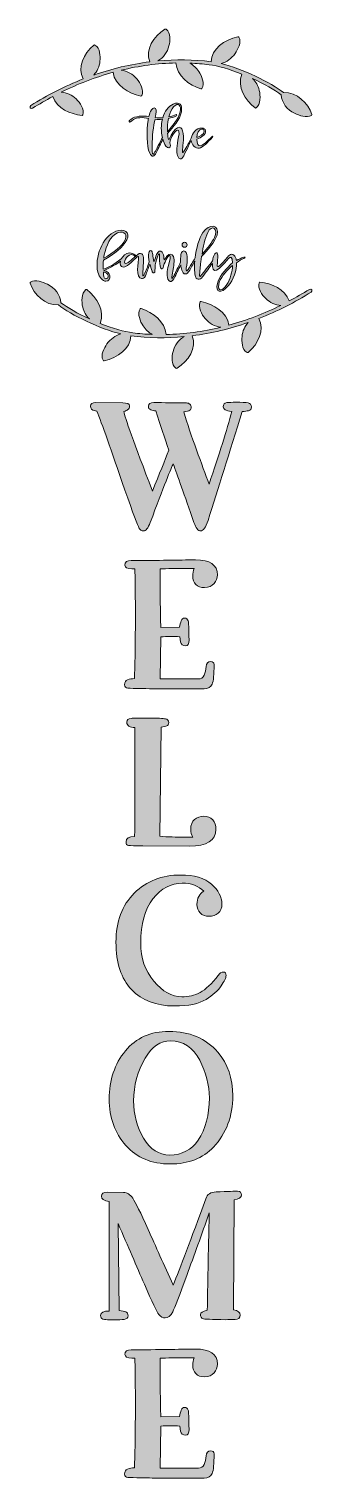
# Model space of a CAD drawing. Header units: inches. Extents: x -1.7 to 7.7, y -47.8 to -0.2.
import ezdxf

# ---------------------------------------------------------------- set-up
doc = ezdxf.new("R2010")
doc.units = ezdxf.units.IN
doc.header["$MEASUREMENT"] = 0
doc.layers.add('Layer 1', color=7, linetype='Continuous')

# ---------------------------------------------------------------- blocks, each defined once
blk = doc.blocks.new('block 3')
at = {"layer": 'Layer 1', "lineweight": 0}
for points, knots in [([(5.385, -7.768), (5.32, -7.794), (5.228, -7.854), (5.153, -7.911), (5.162, -8.152), (5.044, -8.479), (4.879, -8.668), (4.628, -8.956), (4.45, -8.872), (4.523, -8.595), (4.575, -8.385), (4.755, -8.162), (4.943, -7.98), (4.948, -7.976), (5.01, -7.916), (5.016, -7.912), (5.007, -7.721), (4.954, -7.682), (4.872, -7.787), (4.795, -7.877), (4.686, -8.006), (4.575, -8.1), (4.446, -8.201), (4.386, -8.182), (4.365, -8.034), (4.362, -8.01), (4.356, -7.987), (4.356, -7.963), (4.356, -7.953), (4.356, -7.943), (4.356, -7.933), (4.258, -8.067), (4.154, -8.213), (4.037, -8.374), (3.942, -8.505), (3.822, -8.469), (3.794, -8.325), (3.77, -8.195), (3.766, -8.029), (3.78, -7.854), (3.751, -7.908), (3.731, -7.948), (3.685, -8.027), (3.653, -8.083), (3.621, -8.137), (3.588, -8.192), (3.573, -8.212), (3.558, -8.235), (3.539, -8.252), (3.503, -8.289), (3.428, -8.287), (3.398, -8.244), (3.38, -8.218), (3.365, -8.188), (3.355, -8.156), (3.338, -8.099), (3.328, -8.039), (3.322, -7.979), (3.235, -8.156), (3.179, -8.266), (3.097, -8.434), (3.04, -8.531), (2.982, -8.57), (2.924, -8.494), (2.842, -8.379), (2.872, -8.175), (2.913, -7.997), (2.913, -7.997), (2.969, -7.768), (2.969, -7.768), (2.993, -7.671), (2.962, -7.628), (2.896, -7.718), (2.873, -7.753), (2.851, -7.789), (2.832, -7.828), (2.795, -7.907), (2.757, -7.986), (2.744, -8.074), (2.74, -8.122), (2.682, -8.122), (2.667, -8.083), (2.658, -8.062), (2.654, -8.042), (2.649, -8.021), (2.617, -7.903), (2.615, -7.783), (2.626, -7.663), (2.626, -7.528), (2.519, -7.751), (2.486, -7.982), (2.484, -7.982), (2.471, -8.203), (2.472, -8.203), (2.471, -8.222), (2.463, -8.235), (2.444, -8.239), (2.424, -8.242), (2.407, -8.237), (2.394, -8.22), (2.388, -8.211), (2.381, -8.201), (2.377, -8.19), (2.35, -8.108), (2.326, -8.031), (2.307, -7.958), (2.245, -8.118), (2.22, -8.191), (2.159, -8.344), (2.118, -8.424), (2.077, -8.432), (2.036, -8.432), (1.936, -8.432), (1.904, -8.28), (1.904, -8.137), (1.904, -7.995), (1.936, -7.781), (1.936, -7.725), (1.936, -7.71), (1.933, -7.703), (1.925, -7.703), (1.91, -7.703), (1.884, -7.725), (1.843, -7.763), (1.683, -7.909), (1.561, -8.051), (1.438, -8.051), (1.339, -8.051), (1.314, -7.962), (1.34, -7.861), (1.124, -8.015), (0.963, -8.092), (0.787, -8.171), (1.038, -8.171), (1.074, -8.516), (0.862, -8.516), (0.767, -8.518), (0.649, -8.389), (0.6, -8.216), (0.482, -7.746), (0.75, -7.058), (1.19, -6.878), (1.447, -6.773), (1.683, -6.904), (1.552, -7.163), (1.43, -7.403), (1.151, -7.618), (0.785, -7.826), (0.776, -7.924), (0.776, -8.049), (0.776, -8.124), (0.973, -8.048), (1.125, -7.973), (1.368, -7.787), (1.419, -7.683), (1.518, -7.588), (1.64, -7.588), (1.71, -7.588), (1.777, -7.613), (1.826, -7.658), (1.833, -7.661), (1.841, -7.671), (1.841, -7.678), (1.841, -7.693), (1.826, -7.704), (1.814, -7.693), (1.792, -7.663), (1.747, -7.644), (1.696, -7.644), (1.541, -7.644), (1.395, -7.937), (1.522, -7.937), (1.55, -7.937), (1.636, -7.871), (1.683, -7.832), (1.76, -7.77), (1.833, -7.703), (1.912, -7.641), (1.946, -7.614), (1.976, -7.603), (2.002, -7.603), (2.058, -7.603), (2.094, -7.658), (2.094, -7.746), (2.103, -8.002), (2.073, -8.158), (2.073, -8.297), (2.073, -8.344), (2.094, -8.349), (2.111, -8.317), (2.187, -8.149), (2.224, -8.056), (2.289, -7.885), (2.265, -7.772), (2.255, -7.673), (2.272, -7.59), (2.276, -7.577), (2.279, -7.564), (2.285, -7.551), (2.309, -7.5), (2.36, -7.5), (2.379, -7.551), (2.386, -7.566), (2.39, -7.581), (2.392, -7.598), (2.403, -7.665), (2.412, -7.733), (2.422, -7.802), (2.429, -7.843), (2.441, -7.909), (2.457, -7.853), (2.474, -7.794), (2.499, -7.703), (2.525, -7.644), (2.568, -7.539), (2.658, -7.485), (2.714, -7.568), (2.746, -7.611), (2.761, -7.689), (2.765, -7.749), (2.767, -7.794), (2.767, -7.851), (2.802, -7.791), (2.827, -7.755), (2.851, -7.716), (2.877, -7.68), (2.928, -7.609), (3.05, -7.613), (3.082, -7.71), (3.093, -7.742), (3.098, -7.779), (3.1, -7.813), (3.106, -7.897), (3.093, -7.978), (3.08, -8.061), (3.08, -8.061), (3.025, -8.368), (3.025, -8.368), (3.012, -8.46), (3.038, -8.441), (3.083, -8.357), (3.136, -8.253), (3.249, -8.029), (3.317, -7.894), (3.314, -7.834), (3.314, -7.773), (3.318, -7.714), (3.327, -7.605), (3.344, -7.525), (3.425, -7.525), (3.558, -7.525), (3.546, -7.834), (3.503, -8.083), (3.49, -8.147), (3.486, -8.263), (3.597, -8.072), (3.732, -7.86), (3.762, -7.804), (3.79, -7.754), (3.827, -7.438), (3.918, -7.108), (4.049, -6.919), (4.253, -6.623), (4.604, -6.642), (4.514, -7.003), (4.47, -7.178), (4.187, -7.528), (4.006, -7.704), (3.966, -7.978), (3.959, -8.047), (3.942, -8.229), (3.934, -8.357), (3.919, -8.409), (4.002, -8.31), (4.048, -8.254), (4.248, -7.999), (4.362, -7.851), (4.368, -7.802), (4.379, -7.753), (4.395, -7.706), (4.444, -7.569), (4.527, -7.536), (4.53, -7.633), (4.536, -7.673), (4.536, -7.714), (4.532, -7.753), (4.529, -7.83), (4.521, -7.909), (4.517, -7.986), (4.499, -8.113), (4.639, -7.993), (4.849, -7.725), (4.943, -7.605), (5.05, -7.598), (5.115, -7.736), (5.128, -7.766), (5.14, -7.8), (5.145, -7.836), (5.216, -7.796), (5.312, -7.755), (5.385, -7.729), (5.443, -7.708), (5.441, -7.746), (5.385, -7.768)], [0, 0, 0, 0, 1, 1, 1, 2, 2, 2, 3, 3, 3, 4, 4, 4, 5, 5, 5, 6, 6, 6, 7, 7, 7, 8, 8, 8, 9, 9, 9, 10, 10, 10, 11, 11, 11, 12, 12, 12, 13, 13, 13, 14, 14, 14, 15, 15, 15, 16, 16, 16, 17, 17, 17, 18, 18, 18, 19, 19, 19, 20, 20, 20, 21, 21, 21, 22, 22, 22, 23, 23, 23, 24, 24, 24, 25, 25, 25, 26, 26, 26, 27, 27, 27, 28, 28, 28, 29, 29, 29, 30, 30, 30, 31, 31, 31, 32, 32, 32, 33, 33, 33, 34, 34, 34, 35, 35, 35, 36, 36, 36, 37, 37, 37, 38, 38, 38, 39, 39, 39, 40, 40, 40, 41, 41, 41, 42, 42, 42, 43, 43, 43, 44, 44, 44, 45, 45, 45, 46, 46, 46, 47, 47, 47, 48, 48, 48, 49, 49, 49, 50, 50, 50, 51, 51, 51, 52, 52, 52, 53, 53, 53, 54, 54, 54, 55, 55, 55, 56, 56, 56, 57, 57, 57, 58, 58, 58, 59, 59, 59, 60, 60, 60, 61, 61, 61, 62, 62, 62, 63, 63, 63, 64, 64, 64, 65, 65, 65, 66, 66, 66, 67, 67, 67, 68, 68, 68, 69, 69, 69, 70, 70, 70, 71, 71, 71, 72, 72, 72, 73, 73, 73, 74, 74, 74, 75, 75, 75, 76, 76, 76, 77, 77, 77, 78, 78, 78, 79, 79, 79, 80, 80, 80, 81, 81, 81, 82, 82, 82, 83, 83, 83, 84, 84, 84, 85, 85, 85, 86, 86, 86, 87, 87, 87, 88, 88, 88, 89, 89, 89, 90, 90, 90, 91, 91, 91, 92, 92, 92, 93, 93, 93, 94, 94, 94, 95, 95, 95, 96, 96, 96, 97, 97, 97, 98, 98, 98, 99, 99, 99, 100, 100, 100, 101, 101, 101, 101]), ([(4.017, -7.631), (4.204, -7.429), (4.343, -7.245), (4.425, -7.082), (4.568, -6.805), (4.334, -6.632), (4.204, -6.917), (4.116, -7.125), (4.049, -7.397), (4.017, -7.631)], [0, 0, 0, 0, 1, 1, 1, 2, 2, 2, 3, 3, 3, 3]), ([(0.793, -7.757), (1.113, -7.596), (1.411, -7.345), (1.496, -7.161), (1.612, -6.908), (1.359, -6.872), (1.241, -6.932), (1.01, -7.048), (0.875, -7.341), (0.808, -7.652), (0.8, -7.686), (0.799, -7.721), (0.793, -7.757)], [0, 0, 0, 0, 1, 1, 1, 2, 2, 2, 3, 3, 3, 4, 4, 4, 4]), ([(5.016, -8.002), (4.988, -8.021), (4.969, -8.036), (4.958, -8.047), (4.798, -8.194), (4.6, -8.441), (4.564, -8.619), (4.515, -8.878), (4.693, -8.842), (4.834, -8.623), (4.941, -8.46), (5.016, -8.192), (5.016, -8.002)], [0, 0, 0, 0, 1, 1, 1, 2, 2, 2, 3, 3, 3, 4, 4, 4, 4]), ([(0.782, -8.222), (0.785, -8.325), (0.795, -8.435), (0.859, -8.435), (0.988, -8.435), (0.958, -8.222), (0.782, -8.222)], [0, 0, 0, 0, 1, 1, 1, 2, 2, 2, 2])]:
    blk.add_open_spline(points, degree=3, knots=knots, dxfattribs=at)
blk = doc.blocks.new('block 2')
at = {"layer": 'Layer 1', "true_color": 0x231f20}
h = blk.add_hatch(color=250, dxfattribs=at)
h.dxf.hatch_style = 2
edge = h.paths.add_edge_path()
edge.add_spline(control_points=[(7.612, -3.082), (7.45, -3.177), (7.207, -3.084), (7.054, -3.011), (6.809, -2.892), (6.634, -2.674), (6.611, -2.405), (6.401, -2.246), (6.058, -2.047), (5.678, -1.874), (5.786, -1.975), (5.858, -2.107), (5.896, -2.259), (5.939, -2.43), (5.943, -2.712), (5.793, -2.837), (5.783, -2.845), (5.767, -2.845), (5.757, -2.837), (5.439, -2.573), (5.152, -2.148), (5.329, -1.726), (4.927, -1.567), (4.524, -1.452), (4.256, -1.418), (4.044, -1.391), (3.831, -1.374), (3.617, -1.366), (3.737, -1.43), (3.837, -1.525), (3.915, -1.642), (4.012, -1.786), (4.112, -2.04), (4.012, -2.202), (4.006, -2.212), (3.991, -2.219), (3.978, -2.214), (3.592, -2.079), (3.184, -1.787), (3.162, -1.361), (2.555, -1.373), (1.95, -1.457), (1.365, -1.599), (1.568, -1.622), (1.744, -1.727), (1.878, -1.885), (1.991, -2.017), (2.12, -2.258), (2.041, -2.43), (2.036, -2.441), (2.022, -2.449), (2.009, -2.446), (1.606, -2.354), (1.16, -2.104), (1.101, -1.668), (0.507, -1.831), (-0.063, -2.054), (-0.6, -2.318), (-0.418, -2.33), (-0.252, -2.41), (-0.113, -2.54), (0.012, -2.658), (0.167, -2.881), (0.112, -3.061), (0.108, -3.073), (0.096, -3.083), (0.083, -3.081), (-0.304, -3.039), (-0.746, -2.855), (-0.88, -2.462), (-1.107, -2.582), (-1.327, -2.71), (-1.54, -2.843), (-1.6, -2.881), (-1.66, -2.792), (-1.599, -2.754), (-1.065, -2.42), (-0.489, -2.124), (0.122, -1.885), (-0.082, -1.509), (0.136, -1.056), (0.466, -0.776), (0.477, -0.767), (0.495, -0.767), (0.506, -0.774), (0.681, -0.878), (0.683, -1.137), (0.669, -1.302), (0.654, -1.475), (0.581, -1.634), (0.464, -1.758), (1.055, -1.552), (1.674, -1.402), (2.305, -1.323), (2.14, -0.921), (2.424, -0.493), (2.8, -0.255), (2.812, -0.247), (2.831, -0.249), (2.841, -0.257), (3.003, -0.382), (2.97, -0.64), (2.933, -0.802), (2.885, -1.009), (2.755, -1.186), (2.568, -1.294), (3.15, -1.239), (3.739, -1.245), (4.318, -1.32), (4.326, -0.902), (4.756, -0.602), (5.191, -0.502), (5.205, -0.498), (5.221, -0.507), (5.227, -0.518), (5.326, -0.686), (5.195, -0.913), (5.1, -1.054), (4.99, -1.214), (4.829, -1.329), (4.642, -1.382), (5.313, -1.539), (6.29, -2.011), (6.694, -2.333), (7.14, -2.308), (7.489, -2.679), (7.623, -3.048), (7.627, -3.06), (7.623, -3.075), (7.612, -3.082)], knot_values=[0, 0, 0, 0, 1, 1, 1, 2, 2, 2, 3, 3, 3, 4, 4, 4, 5, 5, 5, 6, 6, 6, 7, 7, 7, 8, 8, 8, 9, 9, 9, 10, 10, 10, 11, 11, 11, 12, 12, 12, 13, 13, 13, 14, 14, 14, 15, 15, 15, 16, 16, 16, 17, 17, 17, 18, 18, 18, 19, 19, 19, 20, 20, 20, 21, 21, 21, 22, 22, 22, 23, 23, 23, 24, 24, 24, 25, 25, 25, 26, 26, 26, 27, 27, 27, 28, 28, 28, 29, 29, 29, 30, 30, 30, 31, 31, 31, 32, 32, 32, 33, 33, 33, 34, 34, 34, 35, 35, 35, 36, 36, 36, 37, 37, 37, 38, 38, 38, 39, 39, 39, 40, 40, 40, 41, 41, 41, 42, 42, 42, 43, 43, 43, 43], degree=3, periodic=1)
h = blk.add_hatch(color=250, dxfattribs=at)
h.dxf.hatch_style = 2
edge = h.paths.add_edge_path()
edge.add_spline(control_points=[(4.361, -3.756), (4.179, -3.947), (4.018, -4.075), (3.973, -4.079), (3.888, -4.086), (3.845, -4.017), (3.851, -3.863), (3.984, -3.814), (4.151, -3.715), (4.136, -3.584), (4.13, -3.52), (4.07, -3.494), (4.005, -3.494), (3.835, -3.494), (3.69, -3.656), (3.667, -3.827), (3.617, -3.919), (3.565, -4.016), (3.517, -4.103), (3.431, -4.257), (3.373, -4.358), (3.373, -4.266), (3.382, -4.174), (3.388, -4.082), (3.399, -3.99), (3.412, -3.852), (3.416, -3.687), (3.382, -3.582), (3.332, -3.393), (3.137, -3.417), (2.925, -3.88), (2.906, -3.818), (2.893, -3.747), (2.887, -3.668), (3.088, -3.432), (3.289, -3.248), (3.341, -2.96), (3.382, -2.731), (3.283, -2.615), (3.073, -2.71), (2.909, -2.783), (2.792, -2.951), (2.731, -3.157), (2.647, -3.164), (2.564, -3.164), (2.486, -3.154), (2.496, -3.096), (2.524, -2.976), (2.516, -2.905), (2.505, -2.81), (2.402, -2.815), (2.357, -2.903), (2.32, -2.969), (2.299, -3.006), (2.269, -3.121), (2.072, -3.087), (1.827, -3.093), (1.677, -3.213), (1.641, -3.241), (1.604, -3.286), (1.647, -3.297), (1.665, -3.301), (1.686, -3.288), (1.71, -3.259), (1.847, -3.123), (2.098, -3.143), (2.258, -3.179), (2.256, -3.198), (2.252, -3.224), (2.248, -3.241), (2.203, -3.586), (2.192, -4.088), (2.303, -4.315), (2.378, -4.465), (2.445, -4.44), (2.516, -4.303), (2.595, -4.142), (2.661, -4.011), (2.734, -3.86), (2.758, -3.94), (2.79, -4.017), (2.831, -4.088), (2.887, -4.189), (2.998, -4.135), (2.979, -4.065), (2.951, -3.936), (2.966, -3.887), (3.026, -3.777), (3.172, -3.503), (3.313, -3.484), (3.249, -3.784), (3.18, -4.08), (3.182, -4.296), (3.214, -4.397), (3.26, -4.538), (3.343, -4.541), (3.42, -4.403), (3.468, -4.296), (3.53, -4.189), (3.579, -4.08), (3.607, -4.019), (3.635, -3.96), (3.665, -3.901), (3.679, -4.041), (3.798, -4.178), (3.935, -4.152), (4.023, -4.135), (4.216, -3.959), (4.363, -3.796), (4.381, -3.782), (4.37, -3.745), (4.361, -3.756)], knot_values=[0, 0, 0, 0, 1, 1, 1, 2, 2, 2, 3, 3, 3, 4, 4, 4, 5, 5, 5, 6, 6, 6, 7, 7, 7, 8, 8, 8, 9, 9, 9, 10, 10, 10, 11, 11, 11, 12, 12, 12, 13, 13, 13, 14, 14, 14, 15, 15, 15, 16, 16, 16, 17, 17, 17, 18, 18, 18, 19, 19, 19, 20, 20, 20, 21, 21, 21, 22, 22, 22, 23, 23, 23, 24, 24, 24, 25, 25, 25, 26, 26, 26, 27, 27, 27, 28, 28, 28, 29, 29, 29, 30, 30, 30, 31, 31, 31, 32, 32, 32, 33, 33, 33, 34, 34, 34, 35, 35, 35, 36, 36, 36, 37, 37, 37, 37], degree=3, periodic=1)
edge = h.paths.add_edge_path()
edge.add_spline(control_points=[(2.473, -4.279), (2.398, -4.427), (2.379, -4.324), (2.379, -4.18), (2.376, -3.876), (2.404, -3.574), (2.462, -3.276), (2.468, -3.248), (2.469, -3.237), (2.477, -3.209), (2.553, -3.216), (2.635, -3.215), (2.717, -3.208), (2.671, -3.395), (2.67, -3.607), (2.719, -3.806), (2.658, -3.922), (2.493, -4.242), (2.473, -4.279)], knot_values=[0, 0, 0, 0, 1, 1, 1, 2, 2, 2, 3, 3, 3, 4, 4, 4, 5, 5, 5, 6, 6, 6, 6], degree=3, periodic=1)
edge = h.paths.add_edge_path()
edge.add_spline(control_points=[(2.918, -3.18), (3.012, -3.161), (3.098, -3.135), (3.163, -3.106), (3.197, -3.093), (3.191, -3.044), (3.174, -3.05), (3.099, -3.082), (3.016, -3.108), (2.93, -3.127), (2.963, -2.995), (3.013, -2.878), (3.08, -2.802), (3.236, -2.63), (3.347, -2.753), (3.298, -2.965), (3.234, -3.241), (3.052, -3.408), (2.884, -3.616), (2.877, -3.475), (2.888, -3.321), (2.918, -3.18)], knot_values=[0, 0, 0, 0, 1, 1, 1, 2, 2, 2, 3, 3, 3, 4, 4, 4, 5, 5, 5, 6, 6, 6, 7, 7, 7, 7], degree=3, periodic=1)
edge = h.paths.add_edge_path()
edge.add_spline(control_points=[(4.01, -3.527), (4.051, -3.527), (4.087, -3.554), (4.089, -3.597), (4.089, -3.698), (3.939, -3.782), (3.849, -3.801), (3.851, -3.666), (3.915, -3.527), (4.01, -3.527)], knot_values=[0, 0, 0, 0, 1, 1, 1, 2, 2, 2, 3, 3, 3, 3], degree=3, periodic=1)
h = blk.add_hatch(color=250, dxfattribs=at)
h.dxf.hatch_style = 2
edge = h.paths.add_edge_path()
edge.add_spline(control_points=[(3.365, -7.32), (3.365, -7.277), (3.402, -7.24), (3.447, -7.24), (3.492, -7.24), (3.53, -7.277), (3.53, -7.32), (3.53, -7.365), (3.492, -7.403), (3.447, -7.403), (3.402, -7.403), (3.365, -7.365), (3.365, -7.32)], knot_values=[0, 0, 0, 0, 1, 1, 1, 2, 2, 2, 3, 3, 3, 4, 4, 4, 4], degree=3, periodic=1)
edge = h.paths.add_edge_path()
edge.add_spline(control_points=[(5.385, -7.768), (5.32, -7.794), (5.228, -7.854), (5.153, -7.911), (5.162, -8.152), (5.044, -8.479), (4.879, -8.668), (4.628, -8.956), (4.45, -8.872), (4.523, -8.595), (4.575, -8.385), (4.755, -8.162), (4.943, -7.98), (4.948, -7.976), (5.01, -7.916), (5.016, -7.912), (5.007, -7.721), (4.954, -7.682), (4.872, -7.787), (4.795, -7.877), (4.686, -8.006), (4.575, -8.1), (4.446, -8.201), (4.386, -8.182), (4.365, -8.034), (4.362, -8.01), (4.356, -7.987), (4.356, -7.963), (4.356, -7.953), (4.356, -7.943), (4.356, -7.933), (4.258, -8.067), (4.154, -8.213), (4.037, -8.374), (3.942, -8.505), (3.822, -8.469), (3.794, -8.325), (3.77, -8.195), (3.766, -8.029), (3.78, -7.854), (3.751, -7.908), (3.731, -7.948), (3.685, -8.027), (3.653, -8.083), (3.621, -8.137), (3.588, -8.192), (3.573, -8.212), (3.558, -8.235), (3.539, -8.252), (3.503, -8.289), (3.428, -8.287), (3.398, -8.244), (3.38, -8.218), (3.365, -8.188), (3.355, -8.156), (3.338, -8.099), (3.328, -8.039), (3.322, -7.979), (3.235, -8.156), (3.179, -8.266), (3.097, -8.434), (3.04, -8.531), (2.982, -8.57), (2.924, -8.494), (2.842, -8.379), (2.872, -8.175), (2.913, -7.997), (2.913, -7.997), (2.969, -7.768), (2.969, -7.768), (2.993, -7.671), (2.962, -7.628), (2.896, -7.718), (2.873, -7.753), (2.851, -7.789), (2.832, -7.828), (2.795, -7.907), (2.757, -7.986), (2.744, -8.074), (2.74, -8.122), (2.682, -8.122), (2.667, -8.083), (2.658, -8.062), (2.654, -8.042), (2.649, -8.021), (2.617, -7.903), (2.615, -7.783), (2.626, -7.663), (2.626, -7.528), (2.519, -7.751), (2.486, -7.982), (2.484, -7.982), (2.471, -8.203), (2.472, -8.203), (2.471, -8.222), (2.463, -8.235), (2.444, -8.239), (2.424, -8.242), (2.407, -8.237), (2.394, -8.22), (2.388, -8.211), (2.381, -8.201), (2.377, -8.19), (2.35, -8.108), (2.326, -8.031), (2.307, -7.958), (2.245, -8.118), (2.22, -8.191), (2.159, -8.344), (2.118, -8.424), (2.077, -8.432), (2.036, -8.432), (1.936, -8.432), (1.904, -8.28), (1.904, -8.137), (1.904, -7.995), (1.936, -7.781), (1.936, -7.725), (1.936, -7.71), (1.933, -7.703), (1.925, -7.703), (1.91, -7.703), (1.884, -7.725), (1.843, -7.763), (1.683, -7.909), (1.561, -8.051), (1.438, -8.051), (1.339, -8.051), (1.314, -7.962), (1.34, -7.861), (1.124, -8.015), (0.963, -8.092), (0.787, -8.171), (1.038, -8.171), (1.074, -8.516), (0.862, -8.516), (0.767, -8.518), (0.649, -8.389), (0.6, -8.216), (0.482, -7.746), (0.75, -7.058), (1.19, -6.878), (1.447, -6.773), (1.683, -6.904), (1.552, -7.163), (1.43, -7.403), (1.151, -7.618), (0.785, -7.826), (0.776, -7.924), (0.776, -8.049), (0.776, -8.124), (0.973, -8.048), (1.125, -7.973), (1.368, -7.787), (1.419, -7.683), (1.518, -7.588), (1.64, -7.588), (1.71, -7.588), (1.777, -7.613), (1.826, -7.658), (1.833, -7.661), (1.841, -7.671), (1.841, -7.678), (1.841, -7.693), (1.826, -7.704), (1.814, -7.693), (1.792, -7.663), (1.747, -7.644), (1.696, -7.644), (1.541, -7.644), (1.395, -7.937), (1.522, -7.937), (1.55, -7.937), (1.636, -7.871), (1.683, -7.832), (1.76, -7.77), (1.833, -7.703), (1.912, -7.641), (1.946, -7.614), (1.976, -7.603), (2.002, -7.603), (2.058, -7.603), (2.094, -7.658), (2.094, -7.746), (2.103, -8.002), (2.073, -8.158), (2.073, -8.297), (2.073, -8.344), (2.094, -8.349), (2.111, -8.317), (2.187, -8.149), (2.224, -8.056), (2.289, -7.885), (2.265, -7.772), (2.255, -7.673), (2.272, -7.59), (2.276, -7.577), (2.279, -7.564), (2.285, -7.551), (2.309, -7.5), (2.36, -7.5), (2.379, -7.551), (2.386, -7.566), (2.39, -7.581), (2.392, -7.598), (2.403, -7.665), (2.412, -7.733), (2.422, -7.802), (2.429, -7.843), (2.441, -7.909), (2.457, -7.853), (2.474, -7.794), (2.499, -7.703), (2.525, -7.644), (2.568, -7.539), (2.658, -7.485), (2.714, -7.568), (2.746, -7.611), (2.761, -7.689), (2.765, -7.749), (2.767, -7.794), (2.767, -7.851), (2.802, -7.791), (2.827, -7.755), (2.851, -7.716), (2.877, -7.68), (2.928, -7.609), (3.05, -7.613), (3.082, -7.71), (3.093, -7.742), (3.098, -7.779), (3.1, -7.813), (3.106, -7.897), (3.093, -7.978), (3.08, -8.061), (3.08, -8.061), (3.025, -8.368), (3.025, -8.368), (3.012, -8.46), (3.038, -8.441), (3.083, -8.357), (3.136, -8.253), (3.249, -8.029), (3.317, -7.894), (3.314, -7.834), (3.314, -7.773), (3.318, -7.714), (3.327, -7.605), (3.344, -7.525), (3.425, -7.525), (3.558, -7.525), (3.546, -7.834), (3.503, -8.083), (3.49, -8.147), (3.486, -8.263), (3.597, -8.072), (3.732, -7.86), (3.762, -7.804), (3.79, -7.754), (3.827, -7.438), (3.918, -7.108), (4.049, -6.919), (4.253, -6.623), (4.604, -6.642), (4.514, -7.003), (4.47, -7.178), (4.187, -7.528), (4.006, -7.704), (3.966, -7.978), (3.959, -8.047), (3.942, -8.229), (3.934, -8.357), (3.919, -8.409), (4.002, -8.31), (4.048, -8.254), (4.248, -7.999), (4.362, -7.851), (4.368, -7.802), (4.379, -7.753), (4.395, -7.706), (4.444, -7.569), (4.527, -7.536), (4.53, -7.633), (4.536, -7.673), (4.536, -7.714), (4.532, -7.753), (4.529, -7.83), (4.521, -7.909), (4.517, -7.986), (4.499, -8.113), (4.639, -7.993), (4.849, -7.725), (4.943, -7.605), (5.05, -7.598), (5.115, -7.736), (5.128, -7.766), (5.14, -7.8), (5.145, -7.836), (5.216, -7.796), (5.312, -7.755), (5.385, -7.729), (5.443, -7.708), (5.441, -7.746), (5.385, -7.768)], knot_values=[0, 0, 0, 0, 1, 1, 1, 2, 2, 2, 3, 3, 3, 4, 4, 4, 5, 5, 5, 6, 6, 6, 7, 7, 7, 8, 8, 8, 9, 9, 9, 10, 10, 10, 11, 11, 11, 12, 12, 12, 13, 13, 13, 14, 14, 14, 15, 15, 15, 16, 16, 16, 17, 17, 17, 18, 18, 18, 19, 19, 19, 20, 20, 20, 21, 21, 21, 22, 22, 22, 23, 23, 23, 24, 24, 24, 25, 25, 25, 26, 26, 26, 27, 27, 27, 28, 28, 28, 29, 29, 29, 30, 30, 30, 31, 31, 31, 32, 32, 32, 33, 33, 33, 34, 34, 34, 35, 35, 35, 36, 36, 36, 37, 37, 37, 38, 38, 38, 39, 39, 39, 40, 40, 40, 41, 41, 41, 42, 42, 42, 43, 43, 43, 44, 44, 44, 45, 45, 45, 46, 46, 46, 47, 47, 47, 48, 48, 48, 49, 49, 49, 50, 50, 50, 51, 51, 51, 52, 52, 52, 53, 53, 53, 54, 54, 54, 55, 55, 55, 56, 56, 56, 57, 57, 57, 58, 58, 58, 59, 59, 59, 60, 60, 60, 61, 61, 61, 62, 62, 62, 63, 63, 63, 64, 64, 64, 65, 65, 65, 66, 66, 66, 67, 67, 67, 68, 68, 68, 69, 69, 69, 70, 70, 70, 71, 71, 71, 72, 72, 72, 73, 73, 73, 74, 74, 74, 75, 75, 75, 76, 76, 76, 77, 77, 77, 78, 78, 78, 79, 79, 79, 80, 80, 80, 81, 81, 81, 82, 82, 82, 83, 83, 83, 84, 84, 84, 85, 85, 85, 86, 86, 86, 87, 87, 87, 88, 88, 88, 89, 89, 89, 90, 90, 90, 91, 91, 91, 92, 92, 92, 93, 93, 93, 94, 94, 94, 95, 95, 95, 96, 96, 96, 97, 97, 97, 98, 98, 98, 99, 99, 99, 100, 100, 100, 101, 101, 101, 101], degree=3, periodic=1)
edge = h.paths.add_edge_path()
edge.add_spline(control_points=[(4.017, -7.631), (4.204, -7.429), (4.343, -7.245), (4.425, -7.082), (4.568, -6.805), (4.334, -6.632), (4.204, -6.917), (4.116, -7.125), (4.049, -7.397), (4.017, -7.631)], knot_values=[0, 0, 0, 0, 1, 1, 1, 2, 2, 2, 3, 3, 3, 3], degree=3, periodic=1)
edge = h.paths.add_edge_path()
edge.add_spline(control_points=[(0.793, -7.757), (1.113, -7.596), (1.411, -7.345), (1.496, -7.161), (1.612, -6.908), (1.359, -6.872), (1.241, -6.932), (1.01, -7.048), (0.875, -7.341), (0.808, -7.652), (0.8, -7.686), (0.799, -7.721), (0.793, -7.757)], knot_values=[0, 0, 0, 0, 1, 1, 1, 2, 2, 2, 3, 3, 3, 4, 4, 4, 4], degree=3, periodic=1)
edge = h.paths.add_edge_path()
edge.add_spline(control_points=[(0.782, -8.222), (0.785, -8.325), (0.795, -8.435), (0.859, -8.435), (0.988, -8.435), (0.958, -8.222), (0.782, -8.222)], knot_values=[0, 0, 0, 0, 1, 1, 1, 2, 2, 2, 2], degree=3, periodic=1)
edge = h.paths.add_edge_path()
edge.add_spline(control_points=[(5.016, -8.002), (4.988, -8.021), (4.969, -8.036), (4.958, -8.047), (4.798, -8.194), (4.6, -8.441), (4.564, -8.619), (4.515, -8.878), (4.693, -8.842), (4.834, -8.623), (4.941, -8.46), (5.016, -8.192), (5.016, -8.002)], knot_values=[0, 0, 0, 0, 1, 1, 1, 2, 2, 2, 3, 3, 3, 4, 4, 4, 4], degree=3, periodic=1)
h = blk.add_hatch(color=250, dxfattribs=at)
h.dxf.hatch_style = 2
edge = h.paths.add_edge_path()
edge.add_spline(control_points=[(7.599, -8.872), (7.065, -9.206), (6.489, -9.503), (5.878, -9.741), (6.082, -10.117), (5.864, -10.57), (5.534, -10.85), (5.523, -10.859), (5.505, -10.859), (5.494, -10.852), (5.319, -10.749), (5.317, -10.489), (5.331, -10.324), (5.346, -10.151), (5.419, -9.992), (5.536, -9.868), (4.945, -10.074), (4.326, -10.224), (3.695, -10.303), (3.86, -10.705), (3.576, -11.133), (3.2, -11.371), (3.188, -11.379), (3.169, -11.377), (3.159, -11.369), (2.997, -11.244), (3.03, -10.987), (3.067, -10.824), (3.115, -10.617), (3.245, -10.441), (3.432, -10.332), (2.85, -10.387), (2.261, -10.381), (1.682, -10.306), (1.674, -10.725), (1.244, -11.024), (0.809, -11.125), (0.795, -11.128), (0.779, -11.119), (0.773, -11.108), (0.674, -10.94), (0.805, -10.713), (0.9, -10.573), (1.01, -10.412), (1.171, -10.297), (1.358, -10.244), (0.687, -10.087), (-0.29, -9.615), (-0.694, -9.293), (-1.14, -9.318), (-1.489, -8.948), (-1.623, -8.578), (-1.627, -8.566), (-1.623, -8.551), (-1.612, -8.545), (-1.45, -8.449), (-1.207, -8.542), (-1.054, -8.615), (-0.809, -8.734), (-0.634, -8.952), (-0.611, -9.221), (-0.401, -9.38), (-0.058, -9.579), (0.322, -9.752), (0.214, -9.651), (0.142, -9.519), (0.104, -9.367), (0.061, -9.196), (0.057, -8.914), (0.207, -8.789), (0.217, -8.781), (0.233, -8.781), (0.243, -8.789), (0.561, -9.053), (0.848, -9.479), (0.671, -9.9), (1.073, -10.059), (1.476, -10.174), (1.744, -10.208), (1.956, -10.235), (2.169, -10.252), (2.383, -10.26), (2.263, -10.196), (2.163, -10.101), (2.085, -9.984), (1.988, -9.84), (1.888, -9.586), (1.988, -9.424), (1.994, -9.414), (2.009, -9.407), (2.022, -9.412), (2.408, -9.548), (2.816, -9.84), (2.838, -10.265), (3.445, -10.253), (4.05, -10.169), (4.635, -10.027), (4.432, -10.004), (4.256, -9.899), (4.122, -9.741), (4.009, -9.609), (3.88, -9.369), (3.959, -9.197), (3.964, -9.185), (3.978, -9.177), (3.991, -9.18), (4.394, -9.272), (4.84, -9.522), (4.899, -9.959), (5.493, -9.795), (6.063, -9.572), (6.6, -9.308), (6.418, -9.297), (6.252, -9.216), (6.113, -9.086), (5.988, -8.969), (5.833, -8.745), (5.888, -8.565), (5.892, -8.553), (5.904, -8.543), (5.917, -8.545), (6.304, -8.587), (6.746, -8.771), (6.88, -9.164), (7.107, -9.044), (7.327, -8.916), (7.54, -8.783), (7.6, -8.745), (7.66, -8.834), (7.599, -8.872)], knot_values=[0, 0, 0, 0, 1, 1, 1, 2, 2, 2, 3, 3, 3, 4, 4, 4, 5, 5, 5, 6, 6, 6, 7, 7, 7, 8, 8, 8, 9, 9, 9, 10, 10, 10, 11, 11, 11, 12, 12, 12, 13, 13, 13, 14, 14, 14, 15, 15, 15, 16, 16, 16, 17, 17, 17, 18, 18, 18, 19, 19, 19, 20, 20, 20, 21, 21, 21, 22, 22, 22, 23, 23, 23, 24, 24, 24, 25, 25, 25, 26, 26, 26, 27, 27, 27, 28, 28, 28, 29, 29, 29, 30, 30, 30, 31, 31, 31, 32, 32, 32, 33, 33, 33, 34, 34, 34, 35, 35, 35, 36, 36, 36, 37, 37, 37, 38, 38, 38, 39, 39, 39, 40, 40, 40, 41, 41, 41, 42, 42, 42, 43, 43, 43, 43], degree=3, periodic=1)
h = blk.add_hatch(color=250, dxfattribs=at)
h.dxf.hatch_style = 2
edge = h.paths.add_edge_path()
edge.add_spline(control_points=[(5.636, -12.638), (5.636, -12.707), (5.606, -12.748), (5.547, -12.761), (5.487, -12.773), (5.417, -12.783), (5.337, -12.791), (4.916, -14.138), (4.542, -15.327), (4.215, -16.358), (4.142, -16.587), (4.06, -16.702), (3.97, -16.702), (3.893, -16.702), (3.821, -16.609), (3.752, -16.424), (3.439, -15.516), (3.212, -14.877), (3.071, -14.506), (3.009, -14.615), (2.758, -15.256), (2.319, -16.429), (2.25, -16.611), (2.177, -16.702), (2.101, -16.702), (2.036, -16.702), (1.985, -16.669), (1.949, -16.603), (1.912, -16.538), (1.758, -16.124), (1.486, -15.362), (1.028, -14.022), (0.723, -13.161), (0.571, -12.78), (0.571, -12.78), (0.483, -12.758), (0.483, -12.758), (0.404, -12.74), (0.364, -12.691), (0.364, -12.611), (0.364, -12.531), (0.416, -12.491), (0.522, -12.491), (0.522, -12.491), (1.415, -12.502), (1.415, -12.502), (1.564, -12.502), (1.638, -12.536), (1.638, -12.605), (1.638, -12.663), (1.622, -12.703), (1.589, -12.725), (1.557, -12.747), (1.511, -12.769), (1.453, -12.791), (1.475, -12.954), (1.787, -13.822), (2.39, -15.394), (2.619, -14.835), (2.798, -14.388), (2.929, -14.054), (2.798, -13.666), (2.655, -13.237), (2.499, -12.769), (2.437, -12.758), (2.382, -12.745), (2.333, -12.731), (2.284, -12.716), (2.259, -12.676), (2.259, -12.611), (2.259, -12.535), (2.317, -12.496), (2.434, -12.496), (2.76, -12.496), (3.12, -12.5), (3.512, -12.507), (3.556, -12.507), (3.592, -12.522), (3.621, -12.551), (3.65, -12.58), (3.665, -12.611), (3.665, -12.643), (3.665, -12.691), (3.647, -12.725), (3.613, -12.747), (3.578, -12.769), (3.514, -12.787), (3.419, -12.801), (3.536, -13.19), (3.675, -13.604), (3.836, -14.043), (3.998, -14.483), (4.135, -14.857), (4.247, -15.165), (4.585, -14.185), (4.834, -13.392), (4.994, -12.785), (4.888, -12.771), (4.816, -12.753), (4.776, -12.733), (4.736, -12.713), (4.716, -12.68), (4.716, -12.633), (4.716, -12.549), (4.755, -12.504), (4.833, -12.496), (4.911, -12.489), (5.005, -12.485), (5.113, -12.485), (5.32, -12.485), (5.459, -12.492), (5.53, -12.505), (5.601, -12.517), (5.636, -12.562), (5.636, -12.638)], knot_values=[0, 0, 0, 0, 1, 1, 1, 2, 2, 2, 3, 3, 3, 4, 4, 4, 5, 5, 5, 6, 6, 6, 7, 7, 7, 8, 8, 8, 9, 9, 9, 10, 10, 10, 11, 11, 11, 12, 12, 12, 13, 13, 13, 14, 14, 14, 15, 15, 15, 16, 16, 16, 17, 17, 17, 18, 18, 18, 19, 19, 19, 20, 20, 20, 21, 21, 21, 22, 22, 22, 23, 23, 23, 24, 24, 24, 25, 25, 25, 26, 26, 26, 27, 27, 27, 28, 28, 28, 29, 29, 29, 30, 30, 30, 31, 31, 31, 32, 32, 32, 33, 33, 33, 34, 34, 34, 35, 35, 35, 36, 36, 36, 37, 37, 37, 38, 38, 38, 38], degree=3, periodic=1)
h = blk.add_hatch(color=250, dxfattribs=at)
h.dxf.hatch_style = 2
edge = h.paths.add_edge_path()
edge.add_spline(control_points=[(3.711, -18.178), (3.711, -18.094), (3.729, -18.012), (3.765, -17.933), (3.199, -17.933), (2.825, -17.938), (2.643, -17.949), (2.647, -18.995), (2.654, -19.636), (2.665, -19.872), (2.665, -19.872), (3.281, -19.861), (3.281, -19.861), (3.295, -19.777), (3.312, -19.707), (3.332, -19.648), (3.352, -19.59), (3.391, -19.561), (3.449, -19.561), (3.504, -19.561), (3.542, -19.592), (3.564, -19.654), (3.578, -19.694), (3.587, -19.903), (3.591, -20.28), (3.591, -20.407), (3.555, -20.471), (3.482, -20.471), (3.384, -20.471), (3.328, -20.427), (3.313, -20.34), (3.313, -20.34), (3.286, -20.171), (3.286, -20.171), (3.184, -20.164), (3.086, -20.16), (2.992, -20.16), (2.876, -20.16), (2.767, -20.166), (2.665, -20.177), (2.665, -20.177), (2.643, -21.555), (2.643, -21.555), (2.643, -21.555), (3.901, -21.555), (3.901, -21.555), (3.989, -21.555), (4.05, -21.514), (4.087, -21.432), (4.123, -21.351), (4.146, -21.256), (4.155, -21.149), (4.164, -21.042), (4.21, -20.988), (4.294, -20.988), (4.374, -20.988), (4.414, -21.019), (4.414, -21.081), (4.414, -21.408), (4.393, -21.622), (4.351, -21.724), (4.309, -21.825), (4.221, -21.876), (4.087, -21.876), (4.087, -21.876), (2.442, -21.876), (2.442, -21.876), (2.384, -21.876), (2.246, -21.874), (2.028, -21.871), (1.81, -21.867), (1.664, -21.862), (1.589, -21.854), (1.515, -21.847), (1.478, -21.811), (1.478, -21.746), (1.478, -21.658), (1.51, -21.604), (1.576, -21.582), (1.641, -21.56), (1.715, -21.546), (1.799, -21.539), (1.81, -21.455), (1.821, -20.874), (1.832, -19.795), (1.832, -18.782), (1.824, -18.165), (1.81, -17.943), (1.81, -17.943), (1.717, -17.943), (1.717, -17.943), (1.565, -17.943), (1.488, -17.904), (1.488, -17.824), (1.488, -17.722), (1.556, -17.671), (1.69, -17.671), (2.158, -17.671), (2.557, -17.668), (2.886, -17.663), (3.214, -17.658), (3.52, -17.653), (3.803, -17.649), (4.283, -17.649), (4.522, -17.815), (4.522, -18.145), (4.522, -18.247), (4.486, -18.341), (4.414, -18.428), (4.341, -18.515), (4.236, -18.559), (4.098, -18.559), (3.978, -18.559), (3.883, -18.525), (3.814, -18.456), (3.745, -18.387), (3.711, -18.294), (3.711, -18.178)], knot_values=[0, 0, 0, 0, 1, 1, 1, 2, 2, 2, 3, 3, 3, 4, 4, 4, 5, 5, 5, 6, 6, 6, 7, 7, 7, 8, 8, 8, 9, 9, 9, 10, 10, 10, 11, 11, 11, 12, 12, 12, 13, 13, 13, 14, 14, 14, 15, 15, 15, 16, 16, 16, 17, 17, 17, 18, 18, 18, 19, 19, 19, 20, 20, 20, 21, 21, 21, 22, 22, 22, 23, 23, 23, 24, 24, 24, 25, 25, 25, 26, 26, 26, 27, 27, 27, 28, 28, 28, 29, 29, 29, 30, 30, 30, 31, 31, 31, 32, 32, 32, 33, 33, 33, 34, 34, 34, 35, 35, 35, 36, 36, 36, 37, 37, 37, 38, 38, 38, 39, 39, 39, 39], degree=3, periodic=1)
h = blk.add_hatch(color=250, dxfattribs=at)
h.dxf.hatch_style = 2
edge = h.paths.add_edge_path()
edge.add_spline(control_points=[(4.476, -26.485), (4.476, -26.851), (4.184, -27.035), (3.599, -27.035), (3.599, -27.035), (2.079, -27.024), (2.079, -27.024), (1.818, -27.024), (1.66, -27.021), (1.606, -27.016), (1.551, -27.01), (1.524, -26.971), (1.524, -26.898), (1.524, -26.782), (1.618, -26.724), (1.807, -26.724), (1.811, -26.19), (1.813, -25.684), (1.813, -25.204), (1.813, -24.725), (1.814, -24.041), (1.818, -23.151), (1.734, -23.144), (1.669, -23.127), (1.622, -23.102), (1.575, -23.077), (1.551, -23.031), (1.551, -22.966), (1.551, -22.893), (1.597, -22.853), (1.69, -22.846), (1.783, -22.839), (1.974, -22.835), (2.265, -22.835), (2.559, -22.839), (2.742, -22.848), (2.815, -22.862), (2.887, -22.877), (2.924, -22.919), (2.924, -22.987), (2.924, -23.046), (2.904, -23.082), (2.864, -23.096), (2.824, -23.111), (2.76, -23.126), (2.673, -23.14), (2.673, -23.14), (2.63, -26.713), (2.63, -26.713), (2.898, -26.732), (3.171, -26.741), (3.447, -26.741), (3.447, -26.741), (3.719, -26.741), (3.719, -26.741), (3.672, -26.661), (3.648, -26.575), (3.648, -26.485), (3.648, -26.339), (3.691, -26.231), (3.776, -26.16), (3.861, -26.09), (3.957, -26.054), (4.062, -26.054), (4.196, -26.054), (4.299, -26.094), (4.37, -26.174), (4.441, -26.254), (4.476, -26.357), (4.476, -26.485)], knot_values=[0, 0, 0, 0, 1, 1, 1, 2, 2, 2, 3, 3, 3, 4, 4, 4, 5, 5, 5, 6, 6, 6, 7, 7, 7, 8, 8, 8, 9, 9, 9, 10, 10, 10, 11, 11, 11, 12, 12, 12, 13, 13, 13, 14, 14, 14, 15, 15, 15, 16, 16, 16, 17, 17, 17, 18, 18, 18, 19, 19, 19, 20, 20, 20, 21, 21, 21, 22, 22, 22, 23, 23, 23, 23], degree=3, periodic=1)
h = blk.add_hatch(color=250, dxfattribs=at)
h.dxf.hatch_style = 2
edge = h.paths.add_edge_path()
edge.add_spline(control_points=[(4.806, -31.278), (4.806, -31.351), (4.752, -31.464), (4.645, -31.618), (4.538, -31.773), (4.373, -31.921), (4.149, -32.062), (3.926, -32.204), (3.578, -32.275), (3.106, -32.275), (2.514, -32.275), (2.048, -32.096), (1.706, -31.738), (1.365, -31.381), (1.194, -30.862), (1.194, -30.183), (1.194, -29.508), (1.395, -28.972), (1.796, -28.576), (2.197, -28.18), (2.703, -27.982), (3.313, -27.982), (3.763, -27.982), (4.102, -28.083), (4.329, -28.285), (4.556, -28.486), (4.67, -28.701), (4.67, -28.93), (4.67, -29.068), (4.629, -29.17), (4.547, -29.235), (4.465, -29.301), (4.366, -29.333), (4.25, -29.333), (4.127, -29.333), (4.029, -29.297), (3.959, -29.224), (3.888, -29.152), (3.852, -29.059), (3.852, -28.947), (3.852, -28.74), (3.929, -28.596), (4.081, -28.516), (3.903, -28.338), (3.665, -28.249), (3.368, -28.249), (2.997, -28.249), (2.678, -28.421), (2.409, -28.764), (2.14, -29.107), (2.006, -29.589), (2.006, -30.21), (2.006, -30.701), (2.149, -31.117), (2.436, -31.46), (2.723, -31.804), (3.03, -31.975), (3.357, -31.975), (3.571, -31.975), (3.771, -31.927), (3.956, -31.831), (4.141, -31.735), (4.337, -31.549), (4.544, -31.273), (4.599, -31.2), (4.657, -31.164), (4.719, -31.164), (4.777, -31.164), (4.806, -31.202), (4.806, -31.278)], knot_values=[0, 0, 0, 0, 1, 1, 1, 2, 2, 2, 3, 3, 3, 4, 4, 4, 5, 5, 5, 6, 6, 6, 7, 7, 7, 8, 8, 8, 9, 9, 9, 10, 10, 10, 11, 11, 11, 12, 12, 12, 13, 13, 13, 14, 14, 14, 15, 15, 15, 16, 16, 16, 17, 17, 17, 18, 18, 18, 19, 19, 19, 20, 20, 20, 21, 21, 21, 22, 22, 22, 23, 23, 23, 23], degree=3, periodic=1)
h = blk.add_hatch(color=250, dxfattribs=at)
h.dxf.hatch_style = 2
edge = h.paths.add_edge_path()
edge.add_spline(control_points=[(4.536, -33.789), (4.14, -33.335), (3.606, -33.108), (2.935, -33.108), (2.332, -33.108), (1.854, -33.322), (1.502, -33.748), (1.15, -34.175), (0.974, -34.702), (0.974, -35.331), (0.974, -35.933), (1.155, -36.438), (1.518, -36.845), (1.881, -37.252), (2.366, -37.455), (2.973, -37.455), (3.572, -37.455), (4.046, -37.27), (4.394, -36.899), (4.816, -36.449), (5.026, -35.89), (5.026, -35.222), (5.026, -34.644), (4.863, -34.167), (4.536, -33.789)], knot_values=[0, 0, 0, 0, 1, 1, 1, 2, 2, 2, 3, 3, 3, 4, 4, 4, 5, 5, 5, 6, 6, 6, 7, 7, 7, 8, 8, 8, 8], degree=3, periodic=1)
edge = h.paths.add_edge_path()
edge.add_spline(control_points=[(3.888, -36.676), (3.67, -36.999), (3.36, -37.161), (2.956, -37.161), (2.604, -37.161), (2.319, -36.978), (2.101, -36.611), (1.883, -36.244), (1.774, -35.835), (1.774, -35.385), (1.774, -34.88), (1.9, -34.414), (2.15, -33.985), (2.375, -33.608), (2.655, -33.419), (2.989, -33.419), (3.403, -33.419), (3.721, -33.631), (3.942, -34.056), (4.153, -34.459), (4.258, -34.871), (4.258, -35.292), (4.258, -35.848), (4.135, -36.309), (3.888, -36.676)], knot_values=[0, 0, 0, 0, 1, 1, 1, 2, 2, 2, 3, 3, 3, 4, 4, 4, 5, 5, 5, 6, 6, 6, 7, 7, 7, 8, 8, 8, 8], degree=3, periodic=1)
h = blk.add_hatch(color=250, dxfattribs=at)
h.dxf.hatch_style = 2
edge = h.paths.add_edge_path()
edge.add_spline(control_points=[(5.067, -38.632), (5.067, -38.632), (5.051, -42.232), (5.051, -42.232), (5.196, -42.268), (5.269, -42.327), (5.269, -42.406), (5.269, -42.504), (5.212, -42.554), (5.1, -42.556), (4.987, -42.558), (4.886, -42.559), (4.795, -42.559), (4.337, -42.555), (4.085, -42.544), (4.038, -42.526), (3.99, -42.508), (3.967, -42.461), (3.967, -42.385), (3.967, -42.334), (4.041, -42.288), (4.19, -42.248), (4.201, -41.475), (4.223, -40.411), (4.256, -39.056), (4.005, -39.765), (3.76, -40.448), (3.52, -41.107), (3.281, -41.766), (3.126, -42.164), (3.057, -42.3), (2.988, -42.436), (2.905, -42.504), (2.807, -42.504), (2.73, -42.504), (2.661, -42.465), (2.6, -42.387), (2.538, -42.309), (2.381, -41.98), (2.128, -41.399), (1.876, -40.818), (1.588, -40.153), (1.265, -39.405), (1.265, -39.405), (1.298, -42.254), (1.298, -42.254), (1.399, -42.272), (1.474, -42.289), (1.521, -42.306), (1.568, -42.322), (1.592, -42.365), (1.592, -42.434), (1.592, -42.499), (1.549, -42.537), (1.464, -42.548), (1.379, -42.559), (1.278, -42.564), (1.162, -42.564), (1.132, -42.564), (1.074, -42.563), (0.985, -42.562), (0.896, -42.56), (0.824, -42.553), (0.769, -42.54), (0.715, -42.527), (0.688, -42.488), (0.688, -42.423), (0.688, -42.325), (0.782, -42.276), (0.971, -42.276), (0.971, -42.276), (0.971, -38.681), (0.971, -38.681), (0.8, -38.662), (0.715, -38.606), (0.715, -38.512), (0.715, -38.425), (0.78, -38.381), (0.911, -38.381), (0.911, -38.381), (1.445, -38.386), (1.445, -38.386), (1.557, -38.386), (1.658, -38.451), (1.747, -38.58), (1.836, -38.709), (2.003, -39.048), (2.248, -39.598), (2.493, -40.149), (2.768, -40.758), (3.074, -41.426), (3.295, -40.878), (3.651, -39.933), (4.141, -38.593), (4.192, -38.448), (4.305, -38.374), (4.479, -38.37), (4.867, -38.356), (5.103, -38.348), (5.187, -38.348), (5.271, -38.352), (5.312, -38.392), (5.312, -38.468), (5.312, -38.552), (5.231, -38.606), (5.067, -38.632)], knot_values=[0, 0, 0, 0, 1, 1, 1, 2, 2, 2, 3, 3, 3, 4, 4, 4, 5, 5, 5, 6, 6, 6, 7, 7, 7, 8, 8, 8, 9, 9, 9, 10, 10, 10, 11, 11, 11, 12, 12, 12, 13, 13, 13, 14, 14, 14, 15, 15, 15, 16, 16, 16, 17, 17, 17, 18, 18, 18, 19, 19, 19, 20, 20, 20, 21, 21, 21, 22, 22, 22, 23, 23, 23, 24, 24, 24, 25, 25, 25, 26, 26, 26, 27, 27, 27, 28, 28, 28, 29, 29, 29, 30, 30, 30, 31, 31, 31, 32, 32, 32, 33, 33, 33, 34, 34, 34, 35, 35, 35, 35], degree=3, periodic=1)
h = blk.add_hatch(color=250, dxfattribs=at)
h.dxf.hatch_style = 2
edge = h.paths.add_edge_path()
edge.add_spline(control_points=[(3.711, -44.051), (3.711, -43.968), (3.729, -43.886), (3.765, -43.806), (3.199, -43.806), (2.825, -43.812), (2.643, -43.823), (2.647, -44.868), (2.654, -45.509), (2.665, -45.745), (2.665, -45.745), (3.281, -45.735), (3.281, -45.735), (3.295, -45.651), (3.312, -45.58), (3.332, -45.522), (3.352, -45.464), (3.391, -45.435), (3.449, -45.435), (3.504, -45.435), (3.542, -45.466), (3.564, -45.528), (3.578, -45.568), (3.587, -45.776), (3.591, -46.154), (3.591, -46.281), (3.555, -46.345), (3.482, -46.345), (3.384, -46.345), (3.328, -46.301), (3.313, -46.214), (3.313, -46.214), (3.286, -46.045), (3.286, -46.045), (3.184, -46.038), (3.086, -46.034), (2.992, -46.034), (2.876, -46.034), (2.767, -46.04), (2.665, -46.051), (2.665, -46.051), (2.643, -47.429), (2.643, -47.429), (2.643, -47.429), (3.901, -47.429), (3.901, -47.429), (3.989, -47.429), (4.05, -47.388), (4.087, -47.306), (4.123, -47.224), (4.146, -47.13), (4.155, -47.023), (4.164, -46.916), (4.21, -46.862), (4.294, -46.862), (4.374, -46.862), (4.414, -46.893), (4.414, -46.955), (4.414, -47.282), (4.393, -47.496), (4.351, -47.597), (4.309, -47.699), (4.221, -47.75), (4.087, -47.75), (4.087, -47.75), (2.442, -47.75), (2.442, -47.75), (2.384, -47.75), (2.246, -47.748), (2.028, -47.745), (1.81, -47.741), (1.664, -47.735), (1.589, -47.728), (1.515, -47.721), (1.478, -47.685), (1.478, -47.619), (1.478, -47.532), (1.51, -47.478), (1.576, -47.456), (1.641, -47.434), (1.715, -47.42), (1.799, -47.412), (1.81, -47.329), (1.821, -46.748), (1.832, -45.669), (1.832, -44.656), (1.824, -44.039), (1.81, -43.817), (1.81, -43.817), (1.717, -43.817), (1.717, -43.817), (1.565, -43.817), (1.488, -43.777), (1.488, -43.697), (1.488, -43.596), (1.556, -43.545), (1.69, -43.545), (2.158, -43.545), (2.557, -43.542), (2.886, -43.537), (3.214, -43.531), (3.52, -43.527), (3.803, -43.523), (4.283, -43.523), (4.522, -43.688), (4.522, -44.019), (4.522, -44.12), (4.486, -44.215), (4.414, -44.302), (4.341, -44.389), (4.236, -44.433), (4.098, -44.433), (3.978, -44.433), (3.883, -44.398), (3.814, -44.329), (3.745, -44.26), (3.711, -44.168), (3.711, -44.051)], knot_values=[0, 0, 0, 0, 1, 1, 1, 2, 2, 2, 3, 3, 3, 4, 4, 4, 5, 5, 5, 6, 6, 6, 7, 7, 7, 8, 8, 8, 9, 9, 9, 10, 10, 10, 11, 11, 11, 12, 12, 12, 13, 13, 13, 14, 14, 14, 15, 15, 15, 16, 16, 16, 17, 17, 17, 18, 18, 18, 19, 19, 19, 20, 20, 20, 21, 21, 21, 22, 22, 22, 23, 23, 23, 24, 24, 24, 25, 25, 25, 26, 26, 26, 27, 27, 27, 28, 28, 28, 29, 29, 29, 30, 30, 30, 31, 31, 31, 32, 32, 32, 33, 33, 33, 34, 34, 34, 35, 35, 35, 36, 36, 36, 37, 37, 37, 38, 38, 38, 39, 39, 39, 39], degree=3, periodic=1)
at = {"layer": 'Layer 1', "lineweight": 0}
for points, knots in [([(7.612, -3.082), (7.45, -3.177), (7.207, -3.084), (7.054, -3.011), (6.809, -2.892), (6.634, -2.674), (6.611, -2.405), (6.401, -2.246), (6.058, -2.047), (5.678, -1.874), (5.786, -1.975), (5.858, -2.107), (5.896, -2.259), (5.939, -2.43), (5.943, -2.712), (5.793, -2.837), (5.783, -2.845), (5.767, -2.845), (5.757, -2.837), (5.439, -2.573), (5.152, -2.148), (5.329, -1.726), (4.927, -1.567), (4.524, -1.452), (4.256, -1.418), (4.044, -1.391), (3.831, -1.374), (3.617, -1.366), (3.737, -1.43), (3.837, -1.525), (3.915, -1.642), (4.012, -1.786), (4.112, -2.04), (4.012, -2.202), (4.006, -2.212), (3.991, -2.219), (3.978, -2.214), (3.592, -2.079), (3.184, -1.787), (3.162, -1.361), (2.555, -1.373), (1.95, -1.457), (1.365, -1.599), (1.568, -1.622), (1.744, -1.727), (1.878, -1.885), (1.991, -2.017), (2.12, -2.258), (2.041, -2.43), (2.036, -2.441), (2.022, -2.449), (2.009, -2.446), (1.606, -2.354), (1.16, -2.104), (1.101, -1.668), (0.507, -1.831), (-0.063, -2.054), (-0.6, -2.318), (-0.418, -2.33), (-0.252, -2.41), (-0.113, -2.54), (0.012, -2.658), (0.167, -2.881), (0.112, -3.061), (0.108, -3.073), (0.096, -3.083), (0.083, -3.081), (-0.304, -3.039), (-0.746, -2.855), (-0.88, -2.462), (-1.107, -2.582), (-1.327, -2.71), (-1.54, -2.843), (-1.6, -2.881), (-1.66, -2.792), (-1.599, -2.754), (-1.065, -2.42), (-0.489, -2.124), (0.122, -1.885), (-0.082, -1.509), (0.136, -1.056), (0.466, -0.776), (0.477, -0.767), (0.495, -0.767), (0.506, -0.774), (0.681, -0.878), (0.683, -1.137), (0.669, -1.302), (0.654, -1.475), (0.581, -1.634), (0.464, -1.758), (1.055, -1.552), (1.674, -1.402), (2.305, -1.323), (2.14, -0.921), (2.424, -0.493), (2.8, -0.255), (2.812, -0.247), (2.831, -0.249), (2.841, -0.257), (3.003, -0.382), (2.97, -0.64), (2.933, -0.802), (2.885, -1.009), (2.755, -1.186), (2.568, -1.294), (3.15, -1.239), (3.739, -1.245), (4.318, -1.32), (4.326, -0.902), (4.756, -0.602), (5.191, -0.502), (5.205, -0.498), (5.221, -0.507), (5.227, -0.518), (5.326, -0.686), (5.195, -0.913), (5.1, -1.054), (4.99, -1.214), (4.829, -1.329), (4.642, -1.382), (5.313, -1.539), (6.29, -2.011), (6.694, -2.333), (7.14, -2.308), (7.489, -2.679), (7.623, -3.048), (7.627, -3.06), (7.623, -3.075), (7.612, -3.082)], [0, 0, 0, 0, 1, 1, 1, 2, 2, 2, 3, 3, 3, 4, 4, 4, 5, 5, 5, 6, 6, 6, 7, 7, 7, 8, 8, 8, 9, 9, 9, 10, 10, 10, 11, 11, 11, 12, 12, 12, 13, 13, 13, 14, 14, 14, 15, 15, 15, 16, 16, 16, 17, 17, 17, 18, 18, 18, 19, 19, 19, 20, 20, 20, 21, 21, 21, 22, 22, 22, 23, 23, 23, 24, 24, 24, 25, 25, 25, 26, 26, 26, 27, 27, 27, 28, 28, 28, 29, 29, 29, 30, 30, 30, 31, 31, 31, 32, 32, 32, 33, 33, 33, 34, 34, 34, 35, 35, 35, 36, 36, 36, 37, 37, 37, 38, 38, 38, 39, 39, 39, 40, 40, 40, 41, 41, 41, 42, 42, 42, 43, 43, 43, 43]), ([(4.361, -3.756), (4.179, -3.947), (4.018, -4.075), (3.973, -4.079), (3.888, -4.086), (3.845, -4.017), (3.851, -3.863), (3.984, -3.814), (4.151, -3.715), (4.136, -3.584), (4.13, -3.52), (4.07, -3.494), (4.005, -3.494), (3.835, -3.494), (3.69, -3.656), (3.667, -3.827), (3.617, -3.919), (3.565, -4.016), (3.517, -4.103), (3.431, -4.257), (3.373, -4.358), (3.373, -4.266), (3.382, -4.174), (3.388, -4.082), (3.399, -3.99), (3.412, -3.852), (3.416, -3.687), (3.382, -3.582), (3.332, -3.393), (3.137, -3.417), (2.925, -3.88), (2.906, -3.818), (2.893, -3.747), (2.887, -3.668), (3.088, -3.432), (3.289, -3.248), (3.341, -2.96), (3.382, -2.731), (3.283, -2.615), (3.073, -2.71), (2.909, -2.783), (2.792, -2.951), (2.731, -3.157), (2.647, -3.164), (2.564, -3.164), (2.486, -3.154), (2.496, -3.096), (2.524, -2.976), (2.516, -2.905), (2.505, -2.81), (2.402, -2.815), (2.357, -2.903), (2.32, -2.969), (2.299, -3.006), (2.269, -3.121), (2.072, -3.087), (1.827, -3.093), (1.677, -3.213), (1.641, -3.241), (1.604, -3.286), (1.647, -3.297), (1.665, -3.301), (1.686, -3.288), (1.71, -3.259), (1.847, -3.123), (2.098, -3.143), (2.258, -3.179), (2.256, -3.198), (2.252, -3.224), (2.248, -3.241), (2.203, -3.586), (2.192, -4.088), (2.303, -4.315), (2.378, -4.465), (2.445, -4.44), (2.516, -4.303), (2.595, -4.142), (2.661, -4.011), (2.734, -3.86), (2.758, -3.94), (2.79, -4.017), (2.831, -4.088), (2.887, -4.189), (2.998, -4.135), (2.979, -4.065), (2.951, -3.936), (2.966, -3.887), (3.026, -3.777), (3.172, -3.503), (3.313, -3.484), (3.249, -3.784), (3.18, -4.08), (3.182, -4.296), (3.214, -4.397), (3.26, -4.538), (3.343, -4.541), (3.42, -4.403), (3.468, -4.296), (3.53, -4.189), (3.579, -4.08), (3.607, -4.019), (3.635, -3.96), (3.665, -3.901), (3.679, -4.041), (3.798, -4.178), (3.935, -4.152), (4.023, -4.135), (4.216, -3.959), (4.363, -3.796), (4.381, -3.782), (4.37, -3.745), (4.361, -3.756)], [0, 0, 0, 0, 1, 1, 1, 2, 2, 2, 3, 3, 3, 4, 4, 4, 5, 5, 5, 6, 6, 6, 7, 7, 7, 8, 8, 8, 9, 9, 9, 10, 10, 10, 11, 11, 11, 12, 12, 12, 13, 13, 13, 14, 14, 14, 15, 15, 15, 16, 16, 16, 17, 17, 17, 18, 18, 18, 19, 19, 19, 20, 20, 20, 21, 21, 21, 22, 22, 22, 23, 23, 23, 24, 24, 24, 25, 25, 25, 26, 26, 26, 27, 27, 27, 28, 28, 28, 29, 29, 29, 30, 30, 30, 31, 31, 31, 32, 32, 32, 33, 33, 33, 34, 34, 34, 35, 35, 35, 36, 36, 36, 37, 37, 37, 37]), ([(2.918, -3.18), (3.012, -3.161), (3.098, -3.135), (3.163, -3.106), (3.197, -3.093), (3.191, -3.044), (3.174, -3.05), (3.099, -3.082), (3.016, -3.108), (2.93, -3.127), (2.963, -2.995), (3.013, -2.878), (3.08, -2.802), (3.236, -2.63), (3.347, -2.753), (3.298, -2.965), (3.234, -3.241), (3.052, -3.408), (2.884, -3.616), (2.877, -3.475), (2.888, -3.321), (2.918, -3.18)], [0, 0, 0, 0, 1, 1, 1, 2, 2, 2, 3, 3, 3, 4, 4, 4, 5, 5, 5, 6, 6, 6, 7, 7, 7, 7]), ([(2.473, -4.279), (2.398, -4.427), (2.379, -4.324), (2.379, -4.18), (2.376, -3.876), (2.404, -3.574), (2.462, -3.276), (2.468, -3.248), (2.469, -3.237), (2.477, -3.209), (2.553, -3.216), (2.635, -3.215), (2.717, -3.208), (2.671, -3.395), (2.67, -3.607), (2.719, -3.806), (2.658, -3.922), (2.493, -4.242), (2.473, -4.279)], [0, 0, 0, 0, 1, 1, 1, 2, 2, 2, 3, 3, 3, 4, 4, 4, 5, 5, 5, 6, 6, 6, 6]), ([(4.01, -3.527), (4.051, -3.527), (4.087, -3.554), (4.089, -3.597), (4.089, -3.698), (3.939, -3.782), (3.849, -3.801), (3.851, -3.666), (3.915, -3.527), (4.01, -3.527)], [0, 0, 0, 0, 1, 1, 1, 2, 2, 2, 3, 3, 3, 3]), ([(3.365, -7.32), (3.365, -7.277), (3.402, -7.24), (3.447, -7.24), (3.492, -7.24), (3.53, -7.277), (3.53, -7.32), (3.53, -7.365), (3.492, -7.403), (3.447, -7.403), (3.402, -7.403), (3.365, -7.365), (3.365, -7.32)], [0, 0, 0, 0, 1, 1, 1, 2, 2, 2, 3, 3, 3, 4, 4, 4, 4]), ([(7.599, -8.872), (7.065, -9.206), (6.489, -9.503), (5.878, -9.741), (6.082, -10.117), (5.864, -10.57), (5.534, -10.85), (5.523, -10.859), (5.505, -10.859), (5.494, -10.852), (5.319, -10.749), (5.317, -10.489), (5.331, -10.324), (5.346, -10.151), (5.419, -9.992), (5.536, -9.868), (4.945, -10.074), (4.326, -10.224), (3.695, -10.303), (3.86, -10.705), (3.576, -11.133), (3.2, -11.371), (3.188, -11.379), (3.169, -11.377), (3.159, -11.369), (2.997, -11.244), (3.03, -10.987), (3.067, -10.824), (3.115, -10.617), (3.245, -10.441), (3.432, -10.332), (2.85, -10.387), (2.261, -10.381), (1.682, -10.306), (1.674, -10.725), (1.244, -11.024), (0.809, -11.125), (0.795, -11.128), (0.779, -11.119), (0.773, -11.108), (0.674, -10.94), (0.805, -10.713), (0.9, -10.573), (1.01, -10.412), (1.171, -10.297), (1.358, -10.244), (0.687, -10.087), (-0.29, -9.615), (-0.694, -9.293), (-1.14, -9.318), (-1.489, -8.948), (-1.623, -8.578), (-1.627, -8.566), (-1.623, -8.551), (-1.612, -8.545), (-1.45, -8.449), (-1.207, -8.542), (-1.054, -8.615), (-0.809, -8.734), (-0.634, -8.952), (-0.611, -9.221), (-0.401, -9.38), (-0.058, -9.579), (0.322, -9.752), (0.214, -9.651), (0.142, -9.519), (0.104, -9.367), (0.061, -9.196), (0.057, -8.914), (0.207, -8.789), (0.217, -8.781), (0.233, -8.781), (0.243, -8.789), (0.561, -9.053), (0.848, -9.479), (0.671, -9.9), (1.073, -10.059), (1.476, -10.174), (1.744, -10.208), (1.956, -10.235), (2.169, -10.252), (2.383, -10.26), (2.263, -10.196), (2.163, -10.101), (2.085, -9.984), (1.988, -9.84), (1.888, -9.586), (1.988, -9.424), (1.994, -9.414), (2.009, -9.407), (2.022, -9.412), (2.408, -9.548), (2.816, -9.84), (2.838, -10.265), (3.445, -10.253), (4.05, -10.169), (4.635, -10.027), (4.432, -10.004), (4.256, -9.899), (4.122, -9.741), (4.009, -9.609), (3.88, -9.369), (3.959, -9.197), (3.964, -9.185), (3.978, -9.177), (3.991, -9.18), (4.394, -9.272), (4.84, -9.522), (4.899, -9.959), (5.493, -9.795), (6.063, -9.572), (6.6, -9.308), (6.418, -9.297), (6.252, -9.216), (6.113, -9.086), (5.988, -8.969), (5.833, -8.745), (5.888, -8.565), (5.892, -8.553), (5.904, -8.543), (5.917, -8.545), (6.304, -8.587), (6.746, -8.771), (6.88, -9.164), (7.107, -9.044), (7.327, -8.916), (7.54, -8.783), (7.6, -8.745), (7.66, -8.834), (7.599, -8.872)], [0, 0, 0, 0, 1, 1, 1, 2, 2, 2, 3, 3, 3, 4, 4, 4, 5, 5, 5, 6, 6, 6, 7, 7, 7, 8, 8, 8, 9, 9, 9, 10, 10, 10, 11, 11, 11, 12, 12, 12, 13, 13, 13, 14, 14, 14, 15, 15, 15, 16, 16, 16, 17, 17, 17, 18, 18, 18, 19, 19, 19, 20, 20, 20, 21, 21, 21, 22, 22, 22, 23, 23, 23, 24, 24, 24, 25, 25, 25, 26, 26, 26, 27, 27, 27, 28, 28, 28, 29, 29, 29, 30, 30, 30, 31, 31, 31, 32, 32, 32, 33, 33, 33, 34, 34, 34, 35, 35, 35, 36, 36, 36, 37, 37, 37, 38, 38, 38, 39, 39, 39, 40, 40, 40, 41, 41, 41, 42, 42, 42, 43, 43, 43, 43]), ([(5.636, -12.638), (5.636, -12.707), (5.606, -12.748), (5.547, -12.761), (5.487, -12.773), (5.417, -12.783), (5.337, -12.791), (4.916, -14.138), (4.542, -15.327), (4.215, -16.358), (4.142, -16.587), (4.06, -16.702), (3.97, -16.702), (3.893, -16.702), (3.821, -16.609), (3.752, -16.424), (3.439, -15.516), (3.212, -14.877), (3.071, -14.506), (3.009, -14.615), (2.758, -15.256), (2.319, -16.429), (2.25, -16.611), (2.177, -16.702), (2.101, -16.702), (2.036, -16.702), (1.985, -16.669), (1.949, -16.603), (1.912, -16.538), (1.758, -16.124), (1.486, -15.362), (1.028, -14.022), (0.723, -13.161), (0.571, -12.78), (0.571, -12.78), (0.483, -12.758), (0.483, -12.758), (0.404, -12.74), (0.364, -12.691), (0.364, -12.611), (0.364, -12.531), (0.416, -12.491), (0.522, -12.491), (0.522, -12.491), (1.415, -12.502), (1.415, -12.502), (1.564, -12.502), (1.638, -12.536), (1.638, -12.605), (1.638, -12.663), (1.622, -12.703), (1.589, -12.725), (1.557, -12.747), (1.511, -12.769), (1.453, -12.791), (1.475, -12.954), (1.787, -13.822), (2.39, -15.394), (2.619, -14.835), (2.798, -14.388), (2.929, -14.054), (2.798, -13.666), (2.655, -13.237), (2.499, -12.769), (2.437, -12.758), (2.382, -12.745), (2.333, -12.731), (2.284, -12.716), (2.259, -12.676), (2.259, -12.611), (2.259, -12.535), (2.317, -12.496), (2.434, -12.496), (2.76, -12.496), (3.12, -12.5), (3.512, -12.507), (3.556, -12.507), (3.592, -12.522), (3.621, -12.551), (3.65, -12.58), (3.665, -12.611), (3.665, -12.643), (3.665, -12.691), (3.647, -12.725), (3.613, -12.747), (3.578, -12.769), (3.514, -12.787), (3.419, -12.801), (3.536, -13.19), (3.675, -13.604), (3.836, -14.043), (3.998, -14.483), (4.135, -14.857), (4.247, -15.165), (4.585, -14.185), (4.834, -13.392), (4.994, -12.785), (4.888, -12.771), (4.816, -12.753), (4.776, -12.733), (4.736, -12.713), (4.716, -12.68), (4.716, -12.633), (4.716, -12.549), (4.755, -12.504), (4.833, -12.496), (4.911, -12.489), (5.005, -12.485), (5.113, -12.485), (5.32, -12.485), (5.459, -12.492), (5.53, -12.505), (5.601, -12.517), (5.636, -12.562), (5.636, -12.638)], [0, 0, 0, 0, 1, 1, 1, 2, 2, 2, 3, 3, 3, 4, 4, 4, 5, 5, 5, 6, 6, 6, 7, 7, 7, 8, 8, 8, 9, 9, 9, 10, 10, 10, 11, 11, 11, 12, 12, 12, 13, 13, 13, 14, 14, 14, 15, 15, 15, 16, 16, 16, 17, 17, 17, 18, 18, 18, 19, 19, 19, 20, 20, 20, 21, 21, 21, 22, 22, 22, 23, 23, 23, 24, 24, 24, 25, 25, 25, 26, 26, 26, 27, 27, 27, 28, 28, 28, 29, 29, 29, 30, 30, 30, 31, 31, 31, 32, 32, 32, 33, 33, 33, 34, 34, 34, 35, 35, 35, 36, 36, 36, 37, 37, 37, 38, 38, 38, 38]), ([(3.711, -18.178), (3.711, -18.094), (3.729, -18.012), (3.765, -17.933), (3.199, -17.933), (2.825, -17.938), (2.643, -17.949), (2.647, -18.995), (2.654, -19.636), (2.665, -19.872), (2.665, -19.872), (3.281, -19.861), (3.281, -19.861), (3.295, -19.777), (3.312, -19.707), (3.332, -19.648), (3.352, -19.59), (3.391, -19.561), (3.449, -19.561), (3.504, -19.561), (3.542, -19.592), (3.564, -19.654), (3.578, -19.694), (3.587, -19.903), (3.591, -20.28), (3.591, -20.407), (3.555, -20.471), (3.482, -20.471), (3.384, -20.471), (3.328, -20.427), (3.313, -20.34), (3.313, -20.34), (3.286, -20.171), (3.286, -20.171), (3.184, -20.164), (3.086, -20.16), (2.992, -20.16), (2.876, -20.16), (2.767, -20.166), (2.665, -20.177), (2.665, -20.177), (2.643, -21.555), (2.643, -21.555), (2.643, -21.555), (3.901, -21.555), (3.901, -21.555), (3.989, -21.555), (4.05, -21.514), (4.087, -21.432), (4.123, -21.351), (4.146, -21.256), (4.155, -21.149), (4.164, -21.042), (4.21, -20.988), (4.294, -20.988), (4.374, -20.988), (4.414, -21.019), (4.414, -21.081), (4.414, -21.408), (4.393, -21.622), (4.351, -21.724), (4.309, -21.825), (4.221, -21.876), (4.087, -21.876), (4.087, -21.876), (2.442, -21.876), (2.442, -21.876), (2.384, -21.876), (2.246, -21.874), (2.028, -21.871), (1.81, -21.867), (1.664, -21.862), (1.589, -21.854), (1.515, -21.847), (1.478, -21.811), (1.478, -21.746), (1.478, -21.658), (1.51, -21.604), (1.576, -21.582), (1.641, -21.56), (1.715, -21.546), (1.799, -21.539), (1.81, -21.455), (1.821, -20.874), (1.832, -19.795), (1.832, -18.782), (1.824, -18.165), (1.81, -17.943), (1.81, -17.943), (1.717, -17.943), (1.717, -17.943), (1.565, -17.943), (1.488, -17.904), (1.488, -17.824), (1.488, -17.722), (1.556, -17.671), (1.69, -17.671), (2.158, -17.671), (2.557, -17.668), (2.886, -17.663), (3.214, -17.658), (3.52, -17.653), (3.803, -17.649), (4.283, -17.649), (4.522, -17.815), (4.522, -18.145), (4.522, -18.247), (4.486, -18.341), (4.414, -18.428), (4.341, -18.515), (4.236, -18.559), (4.098, -18.559), (3.978, -18.559), (3.883, -18.525), (3.814, -18.456), (3.745, -18.387), (3.711, -18.294), (3.711, -18.178)], [0, 0, 0, 0, 1, 1, 1, 2, 2, 2, 3, 3, 3, 4, 4, 4, 5, 5, 5, 6, 6, 6, 7, 7, 7, 8, 8, 8, 9, 9, 9, 10, 10, 10, 11, 11, 11, 12, 12, 12, 13, 13, 13, 14, 14, 14, 15, 15, 15, 16, 16, 16, 17, 17, 17, 18, 18, 18, 19, 19, 19, 20, 20, 20, 21, 21, 21, 22, 22, 22, 23, 23, 23, 24, 24, 24, 25, 25, 25, 26, 26, 26, 27, 27, 27, 28, 28, 28, 29, 29, 29, 30, 30, 30, 31, 31, 31, 32, 32, 32, 33, 33, 33, 34, 34, 34, 35, 35, 35, 36, 36, 36, 37, 37, 37, 38, 38, 38, 39, 39, 39, 39]), ([(4.476, -26.485), (4.476, -26.851), (4.184, -27.035), (3.599, -27.035), (3.599, -27.035), (2.079, -27.024), (2.079, -27.024), (1.818, -27.024), (1.66, -27.021), (1.606, -27.016), (1.551, -27.01), (1.524, -26.971), (1.524, -26.898), (1.524, -26.782), (1.618, -26.724), (1.807, -26.724), (1.811, -26.19), (1.813, -25.684), (1.813, -25.204), (1.813, -24.725), (1.814, -24.041), (1.818, -23.151), (1.734, -23.144), (1.669, -23.127), (1.622, -23.102), (1.575, -23.077), (1.551, -23.031), (1.551, -22.966), (1.551, -22.893), (1.597, -22.853), (1.69, -22.846), (1.783, -22.839), (1.974, -22.835), (2.265, -22.835), (2.559, -22.839), (2.742, -22.848), (2.815, -22.862), (2.887, -22.877), (2.924, -22.919), (2.924, -22.987), (2.924, -23.046), (2.904, -23.082), (2.864, -23.096), (2.824, -23.111), (2.76, -23.126), (2.673, -23.14), (2.673, -23.14), (2.63, -26.713), (2.63, -26.713), (2.898, -26.732), (3.171, -26.741), (3.447, -26.741), (3.447, -26.741), (3.719, -26.741), (3.719, -26.741), (3.672, -26.661), (3.648, -26.575), (3.648, -26.485), (3.648, -26.339), (3.691, -26.231), (3.776, -26.16), (3.861, -26.09), (3.957, -26.054), (4.062, -26.054), (4.196, -26.054), (4.299, -26.094), (4.37, -26.174), (4.441, -26.254), (4.476, -26.357), (4.476, -26.485)], [0, 0, 0, 0, 1, 1, 1, 2, 2, 2, 3, 3, 3, 4, 4, 4, 5, 5, 5, 6, 6, 6, 7, 7, 7, 8, 8, 8, 9, 9, 9, 10, 10, 10, 11, 11, 11, 12, 12, 12, 13, 13, 13, 14, 14, 14, 15, 15, 15, 16, 16, 16, 17, 17, 17, 18, 18, 18, 19, 19, 19, 20, 20, 20, 21, 21, 21, 22, 22, 22, 23, 23, 23, 23]), ([(4.806, -31.278), (4.806, -31.351), (4.752, -31.464), (4.645, -31.618), (4.538, -31.773), (4.373, -31.921), (4.149, -32.062), (3.926, -32.204), (3.578, -32.275), (3.106, -32.275), (2.514, -32.275), (2.048, -32.096), (1.706, -31.738), (1.365, -31.381), (1.194, -30.862), (1.194, -30.183), (1.194, -29.508), (1.395, -28.972), (1.796, -28.576), (2.197, -28.18), (2.703, -27.982), (3.313, -27.982), (3.763, -27.982), (4.102, -28.083), (4.329, -28.285), (4.556, -28.486), (4.67, -28.701), (4.67, -28.93), (4.67, -29.068), (4.629, -29.17), (4.547, -29.235), (4.465, -29.301), (4.366, -29.333), (4.25, -29.333), (4.127, -29.333), (4.029, -29.297), (3.959, -29.224), (3.888, -29.152), (3.852, -29.059), (3.852, -28.947), (3.852, -28.74), (3.929, -28.596), (4.081, -28.516), (3.903, -28.338), (3.665, -28.249), (3.368, -28.249), (2.997, -28.249), (2.678, -28.421), (2.409, -28.764), (2.14, -29.107), (2.006, -29.589), (2.006, -30.21), (2.006, -30.701), (2.149, -31.117), (2.436, -31.46), (2.723, -31.804), (3.03, -31.975), (3.357, -31.975), (3.571, -31.975), (3.771, -31.927), (3.956, -31.831), (4.141, -31.735), (4.337, -31.549), (4.544, -31.273), (4.599, -31.2), (4.657, -31.164), (4.719, -31.164), (4.777, -31.164), (4.806, -31.202), (4.806, -31.278)], [0, 0, 0, 0, 1, 1, 1, 2, 2, 2, 3, 3, 3, 4, 4, 4, 5, 5, 5, 6, 6, 6, 7, 7, 7, 8, 8, 8, 9, 9, 9, 10, 10, 10, 11, 11, 11, 12, 12, 12, 13, 13, 13, 14, 14, 14, 15, 15, 15, 16, 16, 16, 17, 17, 17, 18, 18, 18, 19, 19, 19, 20, 20, 20, 21, 21, 21, 22, 22, 22, 23, 23, 23, 23]), ([(4.536, -33.789), (4.14, -33.335), (3.606, -33.108), (2.935, -33.108), (2.332, -33.108), (1.854, -33.322), (1.502, -33.748), (1.15, -34.175), (0.974, -34.702), (0.974, -35.331), (0.974, -35.933), (1.155, -36.438), (1.518, -36.845), (1.881, -37.252), (2.366, -37.455), (2.973, -37.455), (3.572, -37.455), (4.046, -37.27), (4.394, -36.899), (4.816, -36.449), (5.026, -35.89), (5.026, -35.222), (5.026, -34.644), (4.863, -34.167), (4.536, -33.789)], [0, 0, 0, 0, 1, 1, 1, 2, 2, 2, 3, 3, 3, 4, 4, 4, 5, 5, 5, 6, 6, 6, 7, 7, 7, 8, 8, 8, 8]), ([(3.888, -36.676), (3.67, -36.999), (3.36, -37.161), (2.956, -37.161), (2.604, -37.161), (2.319, -36.978), (2.101, -36.611), (1.883, -36.244), (1.774, -35.835), (1.774, -35.385), (1.774, -34.88), (1.9, -34.414), (2.15, -33.985), (2.375, -33.608), (2.655, -33.419), (2.989, -33.419), (3.403, -33.419), (3.721, -33.631), (3.942, -34.056), (4.153, -34.459), (4.258, -34.871), (4.258, -35.292), (4.258, -35.848), (4.135, -36.309), (3.888, -36.676)], [0, 0, 0, 0, 1, 1, 1, 2, 2, 2, 3, 3, 3, 4, 4, 4, 5, 5, 5, 6, 6, 6, 7, 7, 7, 8, 8, 8, 8]), ([(5.067, -38.632), (5.067, -38.632), (5.051, -42.232), (5.051, -42.232), (5.196, -42.268), (5.269, -42.327), (5.269, -42.406), (5.269, -42.504), (5.212, -42.554), (5.1, -42.556), (4.987, -42.558), (4.886, -42.559), (4.795, -42.559), (4.337, -42.555), (4.085, -42.544), (4.038, -42.526), (3.99, -42.508), (3.967, -42.461), (3.967, -42.385), (3.967, -42.334), (4.041, -42.288), (4.19, -42.248), (4.201, -41.475), (4.223, -40.411), (4.256, -39.056), (4.005, -39.765), (3.76, -40.448), (3.52, -41.107), (3.281, -41.766), (3.126, -42.164), (3.057, -42.3), (2.988, -42.436), (2.905, -42.504), (2.807, -42.504), (2.73, -42.504), (2.661, -42.465), (2.6, -42.387), (2.538, -42.309), (2.381, -41.98), (2.128, -41.399), (1.876, -40.818), (1.588, -40.153), (1.265, -39.405), (1.265, -39.405), (1.298, -42.254), (1.298, -42.254), (1.399, -42.272), (1.474, -42.289), (1.521, -42.306), (1.568, -42.322), (1.592, -42.365), (1.592, -42.434), (1.592, -42.499), (1.549, -42.537), (1.464, -42.548), (1.379, -42.559), (1.278, -42.564), (1.162, -42.564), (1.132, -42.564), (1.074, -42.563), (0.985, -42.562), (0.896, -42.56), (0.824, -42.553), (0.769, -42.54), (0.715, -42.527), (0.688, -42.488), (0.688, -42.423), (0.688, -42.325), (0.782, -42.276), (0.971, -42.276), (0.971, -42.276), (0.971, -38.681), (0.971, -38.681), (0.8, -38.662), (0.715, -38.606), (0.715, -38.512), (0.715, -38.425), (0.78, -38.381), (0.911, -38.381), (0.911, -38.381), (1.445, -38.386), (1.445, -38.386), (1.557, -38.386), (1.658, -38.451), (1.747, -38.58), (1.836, -38.709), (2.003, -39.048), (2.248, -39.598), (2.493, -40.149), (2.768, -40.758), (3.074, -41.426), (3.295, -40.878), (3.651, -39.933), (4.141, -38.593), (4.192, -38.448), (4.305, -38.374), (4.479, -38.37), (4.867, -38.356), (5.103, -38.348), (5.187, -38.348), (5.271, -38.352), (5.312, -38.392), (5.312, -38.468), (5.312, -38.552), (5.231, -38.606), (5.067, -38.632)], [0, 0, 0, 0, 1, 1, 1, 2, 2, 2, 3, 3, 3, 4, 4, 4, 5, 5, 5, 6, 6, 6, 7, 7, 7, 8, 8, 8, 9, 9, 9, 10, 10, 10, 11, 11, 11, 12, 12, 12, 13, 13, 13, 14, 14, 14, 15, 15, 15, 16, 16, 16, 17, 17, 17, 18, 18, 18, 19, 19, 19, 20, 20, 20, 21, 21, 21, 22, 22, 22, 23, 23, 23, 24, 24, 24, 25, 25, 25, 26, 26, 26, 27, 27, 27, 28, 28, 28, 29, 29, 29, 30, 30, 30, 31, 31, 31, 32, 32, 32, 33, 33, 33, 34, 34, 34, 35, 35, 35, 35]), ([(3.711, -44.051), (3.711, -43.968), (3.729, -43.886), (3.765, -43.806), (3.199, -43.806), (2.825, -43.812), (2.643, -43.823), (2.647, -44.868), (2.654, -45.509), (2.665, -45.745), (2.665, -45.745), (3.281, -45.735), (3.281, -45.735), (3.295, -45.651), (3.312, -45.58), (3.332, -45.522), (3.352, -45.464), (3.391, -45.435), (3.449, -45.435), (3.504, -45.435), (3.542, -45.466), (3.564, -45.528), (3.578, -45.568), (3.587, -45.776), (3.591, -46.154), (3.591, -46.281), (3.555, -46.345), (3.482, -46.345), (3.384, -46.345), (3.328, -46.301), (3.313, -46.214), (3.313, -46.214), (3.286, -46.045), (3.286, -46.045), (3.184, -46.038), (3.086, -46.034), (2.992, -46.034), (2.876, -46.034), (2.767, -46.04), (2.665, -46.051), (2.665, -46.051), (2.643, -47.429), (2.643, -47.429), (2.643, -47.429), (3.901, -47.429), (3.901, -47.429), (3.989, -47.429), (4.05, -47.388), (4.087, -47.306), (4.123, -47.224), (4.146, -47.13), (4.155, -47.023), (4.164, -46.916), (4.21, -46.862), (4.294, -46.862), (4.374, -46.862), (4.414, -46.893), (4.414, -46.955), (4.414, -47.282), (4.393, -47.496), (4.351, -47.597), (4.309, -47.699), (4.221, -47.75), (4.087, -47.75), (4.087, -47.75), (2.442, -47.75), (2.442, -47.75), (2.384, -47.75), (2.246, -47.748), (2.028, -47.745), (1.81, -47.741), (1.664, -47.735), (1.589, -47.728), (1.515, -47.721), (1.478, -47.685), (1.478, -47.619), (1.478, -47.532), (1.51, -47.478), (1.576, -47.456), (1.641, -47.434), (1.715, -47.42), (1.799, -47.412), (1.81, -47.329), (1.821, -46.748), (1.832, -45.669), (1.832, -44.656), (1.824, -44.039), (1.81, -43.817), (1.81, -43.817), (1.717, -43.817), (1.717, -43.817), (1.565, -43.817), (1.488, -43.777), (1.488, -43.697), (1.488, -43.596), (1.556, -43.545), (1.69, -43.545), (2.158, -43.545), (2.557, -43.542), (2.886, -43.537), (3.214, -43.531), (3.52, -43.527), (3.803, -43.523), (4.283, -43.523), (4.522, -43.688), (4.522, -44.019), (4.522, -44.12), (4.486, -44.215), (4.414, -44.302), (4.341, -44.389), (4.236, -44.433), (4.098, -44.433), (3.978, -44.433), (3.883, -44.398), (3.814, -44.329), (3.745, -44.26), (3.711, -44.168), (3.711, -44.051)], [0, 0, 0, 0, 1, 1, 1, 2, 2, 2, 3, 3, 3, 4, 4, 4, 5, 5, 5, 6, 6, 6, 7, 7, 7, 8, 8, 8, 9, 9, 9, 10, 10, 10, 11, 11, 11, 12, 12, 12, 13, 13, 13, 14, 14, 14, 15, 15, 15, 16, 16, 16, 17, 17, 17, 18, 18, 18, 19, 19, 19, 20, 20, 20, 21, 21, 21, 22, 22, 22, 23, 23, 23, 24, 24, 24, 25, 25, 25, 26, 26, 26, 27, 27, 27, 28, 28, 28, 29, 29, 29, 30, 30, 30, 31, 31, 31, 32, 32, 32, 33, 33, 33, 34, 34, 34, 35, 35, 35, 36, 36, 36, 37, 37, 37, 38, 38, 38, 39, 39, 39, 39])]:
    blk.add_open_spline(points, degree=3, knots=knots, dxfattribs=at)
at = {"layer": 'Layer 1'}
blk.add_blockref('block 3', (0, 0), dxfattribs=at)

msp = doc.modelspace()

# ---------------------------------------------------------------- block references
at = {"layer": 'Layer 1'}
msp.add_blockref('block 2', (0, 0), dxfattribs=at)

doc.saveas('drawing.dxf')
